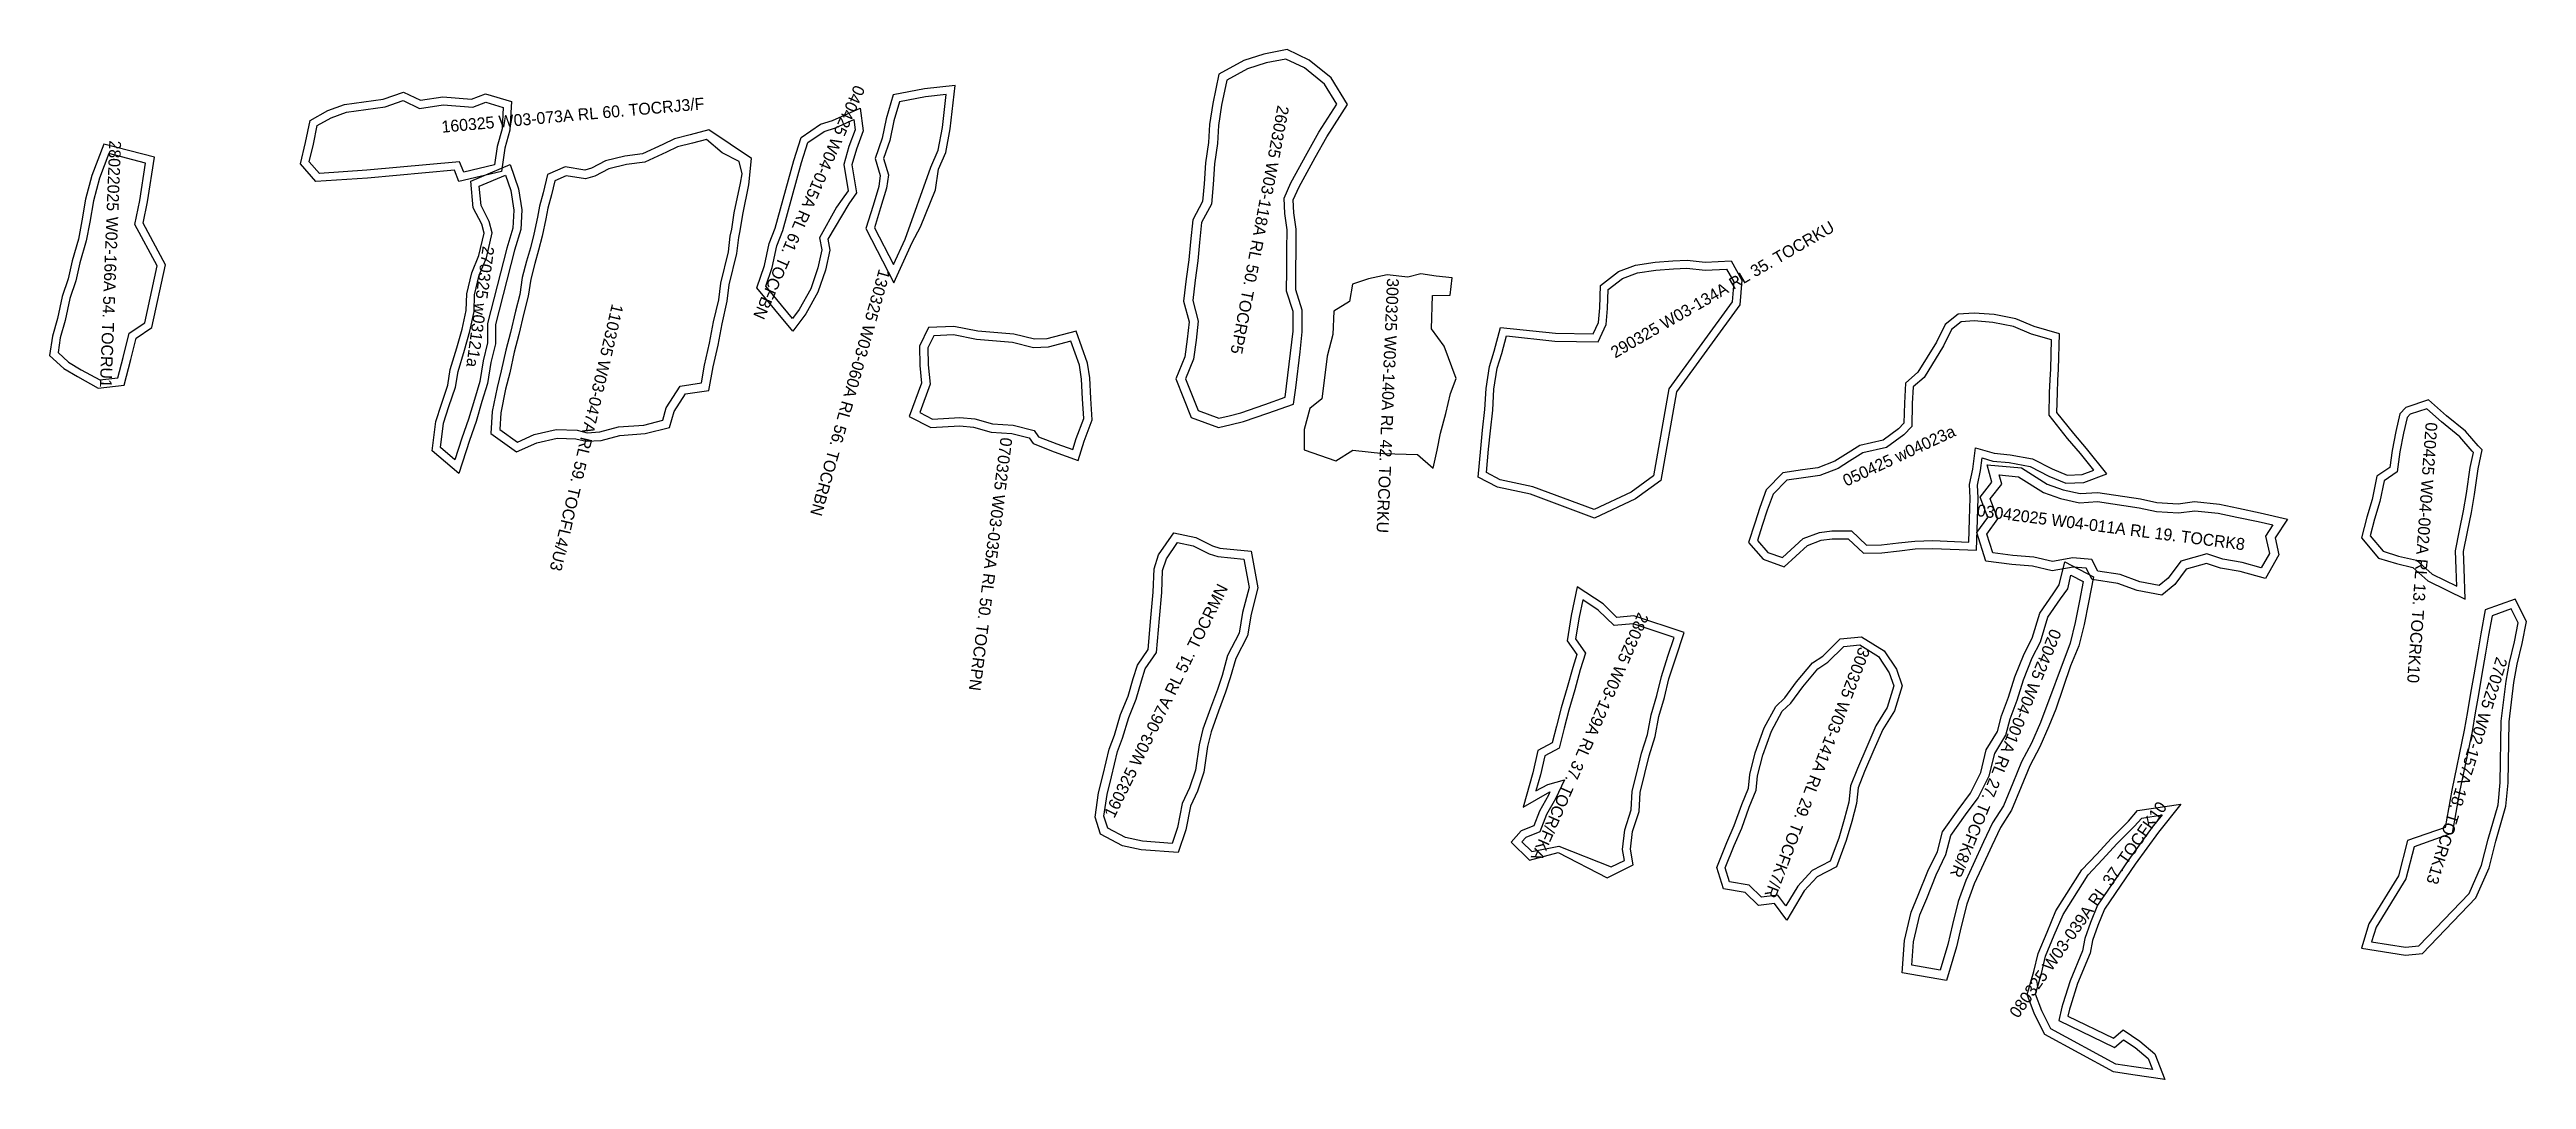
# Model space of a CAD drawing. Extents: x 550067 to 555612, y 63485 to 80416.
# Drawn here: x 550189 to 551284, y 76094 to 76549 of the extents above; entities that cross this region are included whole.
import ezdxf

# ---------------------------------------------------------------- set-up
doc = ezdxf.new("R2010")
doc.units = 0

msp = doc.modelspace()

# ---------------------------------------------------------------- texts
at = {"layer": 'GEOMETRY_LAYER_1', "color": 7}
for s, height, rotation, p in [('160325 W03-073A RL 60. TOCRJ3/F', 5.24933, 5.1, (550362.354, 76512.395, 64.117)), ('040425', 5.2493, 246.3, (550544.822, 76533.895, 60.696)), ('260325 W03-118A RL 50. TOCRP5^J', 5.24933, 259.2, (550731.96, 76524.736, 61.598)), ('28022025', 5.2493, 267.8, (550215.147, 76509.043, 57.729)), ('W04-015A RL 61. TOCFBN', 5.24933, 246.3, (550534.648, 76510.758, 60.696)), ('W02-166A 54. TOCRU1', 5.24933, 267.8, (550213.834, 76475.367, 57.729)), ('290325 W03-134A RL 35. TOCRKU^J', 5.24933, 30.1, (550881.263, 76412.548, 41.921)), ('270325 w03121a^J', 5.24933, 262.2, (550380.314, 76462.477, 68.139)), ('130325 W03-060A RL 56. TOCRBN', 5.24933, 254.3, (550555.648, 76452.453, 62.333)), ('300325 W03-140A RL 42. TOCRKU^J', 5.24933, 267.6, (550780.394, 76448.172, 50.349)), ('110325', 5.2493, 256.8, (550437.525, 76436.997, 69.471)), ('^J', 5.2493, 30.1, (550937.573, 76436.751, 41.921)), ('^J', 5.2493, 262.2, (550369.112, 76434.682, 68.139)), ('W03-047A RL 59. TOCFL4/U3', 5.24933, 256.8, (550431.769, 76412.385, 69.471)), ('^J', 5.2493, 267.6, (550770.526, 76387.68, 50.349)), ('020425 W04-002A RL 13. TOCRK10', 5.24933, 265.9, (551239.839, 76384.476, 18.116)), ('070325 W03-035A RL 50. TOCRPN', 5.24933, 262.8, (550609.416, 76377.898, 56.471)), ('03042025 W04-011A RL 19. TOCRK8', 5.24933, 352.7, (551041.051, 76342.926, 27.922)), ('160325 W03-067A RL 51. TOCRMN^J', 5.24933, 63.7, (550659.683, 76209.004, 60.725)), ('280325 W03-129A RL 37. TOCR/FKA', 5.24933, 246.3, (550891.557, 76300.657, 40.15)), ('300325 W03-141A RL 29. TOCFK7/R', 5.24933, 249.1, (550989.237, 76285.381, 37.153)), ('020425 W04-001A RL 27. TOCFK8/R', 5.24933, 247.7, (551073.985, 76293.474, 29.086)), ('270225 W02-157A 18. TOCRK13', 5.24933, 252.7, (551271.116, 76280.935, 24.643)), ('^J', 5.2493, 249.1, (550951.457, 76226.769, 37.153)), ('^J', 5.2493, 249.1, (550958.097, 76224.238, 37.153)), ('080325 W03-039A RL 37. TOCFK10', 5.24933, 54.8, (551059.537, 76120.524, 46.779))]:
    msp.add_text(s, height=height, rotation=rotation, dxfattribs=at).set_placement(p)
msp.add_text('^J', height=5.084, dxfattribs=at).set_placement((550778.968, 76374.671, 60.658))
at = {"layer": 'GEOMETRY_LAYER_2', "color": 7}
msp.add_text('050425 w04023a', height=5.24933, rotation=24.9, dxfattribs=at).set_placement((550983.504, 76355.857, 30.671))

# ---------------------------------------------------------------- linework, layer by layer
at = {"layer": 'GEOMETRY_LAYER_1', "color": 1}
for points in [[(550742.005, 76415.552, 52.537), (550742.814, 76424.425, 52.867), (550742.887, 76433.941, 53.834), (550739.957, 76442.949, 54.802), (550740.023, 76451.607, 55.769), (550740.093, 76460.592, 56.736), (550740.163, 76469.731, 57.703), (550739.077, 76477.036, 58.015), (550738.85, 76482.698, 58.371), (550741.443, 76488.428, 59.229), (550748.589, 76501.498, 60.409), (550753.682, 76510.572, 60.678), (550762.863, 76524.926, 61.853), (550755.679, 76536.616, 61.583), (550745.98, 76544.437, 61.438), (550736.111, 76549.178, 61.598), (550725.87, 76547.124, 61.432), (550717.049, 76544.308, 61.359), (550705.977, 76538.29, 61.351), (550703.229, 76525.259, 60.848), (550701.759, 76516.052, 60.073), (550701.389, 76508.064, 59.357), (550700.089, 76499.07, 58.569), (550699.402, 76489.879, 57.884), (550698.767, 76481.928, 57.655), (550694.43, 76473.898, 57.079), (550693.375, 76464.201, 56.485), (550692.729, 76456.27, 55.854), (550691.52, 76447.74, 55.223), (550690.321, 76437.917, 54.499), (550692.811, 76428.774, 53.843), (550691.884, 76421.136, 53.139), (550690.858, 76413.362, 52.264), (550686.96, 76403.655, 51.454), (550693.71, 76386.534, 51.168), (550705.746, 76381.997, 51.206), (550711.432, 76383.37, 51.473), (550716.868, 76384.684, 51.741), (550727.639, 76388.469, 51.889), (550738.927, 76392.435, 52.036), (550740.055, 76399.629, 52.184), (550742.005, 76415.552, 52.537)], [(550738.816, 76424.622, 52.867), (550738.883, 76433.322, 53.834), (550735.952, 76442.329, 54.802), (550736.024, 76451.639, 55.769), (550736.093, 76460.622, 56.736), (550736.161, 76469.451, 57.703), (550735.089, 76476.661, 58.015), (550734.815, 76483.484, 58.371), (550737.861, 76490.215, 59.229), (550745.09, 76503.436, 60.409), (550750.251, 76512.631, 60.678), (550758.142, 76524.969, 61.853), (550752.632, 76533.934, 61.583), (550743.83, 76541.032, 61.438), (550735.585, 76544.992, 61.598), (550726.875, 76543.246, 61.432), (550718.627, 76540.612, 61.359), (550709.51, 76535.658, 61.351), (550707.164, 76524.53, 60.848), (550705.744, 76515.642, 60.073), (550705.375, 76507.684, 59.357), (550704.068, 76498.635, 58.569), (550703.39, 76489.57, 57.884), (550702.687, 76480.768, 57.655), (550698.322, 76472.687, 57.079), (550697.358, 76463.822, 56.485), (550696.706, 76455.827, 55.854), (550695.486, 76447.217, 55.223), (550694.387, 76438.211, 54.499), (550696.876, 76429.07, 53.843), (550695.853, 76420.634, 53.139), (550694.757, 76412.339, 52.264), (550691.265, 76403.642, 51.454), (550696.781, 76389.651, 51.168), (550706.004, 76386.175, 51.206), (550710.493, 76387.259, 51.473), (550715.732, 76388.524, 51.741), (550726.313, 76392.242, 51.889), (550735.346, 76395.416, 52.036), (550738.816, 76424.622, 52.867)], [(550392.989, 76526.154, 70.71), (550392.376, 76513.56, 69.997), (550390.139, 76505.534, 71.017), (550388.649, 76495.303, 68.621), (550369.826, 76490.874, 66.374), (550367.838, 76495.794, 66.887), (550329.394, 76492.366, 64.371), (550306.558, 76490.83, 63.576), (550299.787, 76498.639, 63.484), (550301.996, 76508.078, 64.117), (550304.02, 76517.836, 64.092), (550311.802, 76522.205, 64.897), (550319.154, 76524.882, 64.923), (550336.282, 76527.268, 65.89), (550345.331, 76530.378, 66.107), (550352.838, 76526.788, 66.119), (550362.64, 76528.319, 67.151), (550375.388, 76527.311, 68.987), (550381.627, 76529.629, 69.966), (550392.989, 76526.154, 70.71)], [(550389.361, 76523.603, 70.71), (550388.9, 76514.122, 69.997), (550386.707, 76506.26, 71.017), (550385.529, 76498.164, 68.621), (550371.947, 76494.969, 66.374), (550370.111, 76499.511, 66.887), (550329.121, 76495.855, 64.371), (550308.061, 76494.439, 63.576), (550303.603, 76499.581, 63.484), (550305.414, 76507.324, 64.117), (550307.123, 76515.564, 64.092), (550313.267, 76519.014, 64.897), (550320.003, 76521.467, 64.923), (550337.099, 76523.849, 65.89), (550345.114, 76526.602, 66.107), (550352.307, 76523.163, 66.119), (550362.774, 76524.798, 67.151), (550375.882, 76523.762, 68.987), (550381.736, 76525.935, 69.966), (550389.361, 76523.603, 70.71)], [(550829.24, 76355.61, 41.186), (550820.627, 76360.164, 41.504), (550821.821, 76372.788, 41.647), (550822.578, 76380.888, 41.921), (550823.656, 76389.97, 41.921), (550824.19, 76399.322, 41.882), (550825.685, 76409.103, 42.201), (550827.779, 76415.777, 42.448), (550830.559, 76426.329, 42.152), (550854.831, 76423.747, 42.32), (550871.575, 76423.524, 42.125), (550873.833, 76428.476, 42.504), (550874.455, 76434.927, 42.952), (550874.766, 76444.827, 43.438), (550882.75, 76451.092, 42.89), (550890.303, 76453.868, 42.302), (550898.901, 76455.153, 41.806), (550906.813, 76455.728, 41.297), (550913.062, 76456.07, 40.82), (550921.136, 76455.151, 40.59), (550932.584, 76455.75, 40.561), (550937.342, 76447.212, 40.531), (550936.436, 76436.363, 40.265), (550908.358, 76397.782, 41.877), (550901.466, 76358.639, 39.104), (550890.199, 76350.512, 39.218), (550872.19, 76341.998, 39.422), (550843.881, 76352.519, 40.459), (550829.24, 76355.61, 41.186)], [(550830.443, 76358.934, 41.186), (550824.332, 76362.164, 41.504), (550825.306, 76372.461, 41.647), (550826.058, 76380.518, 41.921), (550827.144, 76389.663, 41.921), (550827.675, 76398.957, 41.882), (550829.105, 76408.31, 42.201), (550831.143, 76414.808, 42.448), (550833.178, 76422.531, 42.152), (550854.622, 76420.25, 42.32), (550873.812, 76419.995, 42.125), (550877.26, 76427.558, 42.504), (550877.95, 76434.703, 42.952), (550878.213, 76443.083, 43.438), (550884.476, 76447.998, 42.89), (550891.175, 76450.46, 42.302), (550899.287, 76451.672, 41.806), (550907.036, 76452.235, 41.297), (550912.959, 76452.559, 40.82), (550921.028, 76451.641, 40.59), (550930.588, 76452.141, 40.561), (550933.765, 76446.44, 40.531), (550933.029, 76437.631, 40.265), (550905.051, 76399.186, 41.877), (550898.266, 76360.645, 39.104), (550888.412, 76353.538, 39.218), (550872.027, 76345.793, 39.422), (550844.857, 76355.891, 40.459), (550830.443, 76358.934, 41.186)], [(551120.93, 76348.94, 25.597), (551130.353, 76348.348, 25.49), (551137.588, 76349.269, 24.89), (551148.609, 76348.099, 24.448), (551157.031, 76346.357, 24.255), (551166.594, 76344.39, 23.702), (551178.619, 76341.551, 23.583), (551173.194, 76333.268, 23.769), (551174.911, 76325.767, 23.424), (551168.894, 76315.3, 23.613), (551157.756, 76318.421, 24.172), (551149.037, 76319.918, 24.494), (551142.896, 76321.994, 24.644), (551133.904, 76319.437, 24.919), (551128.877, 76312.69, 25.303), (551123.044, 76307.853, 25.563), (551112.246, 76309.982, 26.266), (551103.672, 76313.148, 26.613), (551092.228, 76314.89, 27.422), (551089.57, 76319.859, 27.817), (551083.929, 76320.35, 27.829), (551074.562, 76318.71, 27.515), (551065.848, 76320.721, 27.643), (551056.743, 76321.482, 27.952), (551045.27, 76322.922, 28.033), (551041.276, 76335.563, 28.162), (551046.061, 76342.296, 27.922), (551042.696, 76351.23, 28.168), (551047.91, 76357.867, 28.048), (551045.8, 76365.603, 28.082), (551060.984, 76364.179, 27.655), (551072.44, 76357, 27.472), (551079.391, 76354.51, 27.38), (551086.945, 76352.811, 27.472), (551094.813, 76353.31, 27.244), (551113.655, 76350.54, 26.392), (551120.93, 76348.94, 25.597)], [(551120.68, 76344.948, 25.597), (551130.481, 76344.332, 25.49), (551137.63, 76345.242, 24.89), (551147.991, 76344.142, 24.448), (551156.223, 76342.439, 24.255), (551165.732, 76340.483, 23.702), (551172.146, 76338.969, 23.583), (551168.915, 76334.035, 23.769), (551170.662, 76326.401, 23.424), (551166.977, 76319.991, 23.613), (551158.636, 76322.328, 24.172), (551150.022, 76323.808, 24.494), (551142.998, 76326.182, 24.644), (551131.507, 76322.914, 24.919), (551125.955, 76315.464, 25.303), (551121.953, 76312.145, 25.563), (551113.332, 76313.845, 26.266), (551104.677, 76317.042, 26.613), (551094.81, 76318.543, 27.422), (551092.075, 76323.656, 27.817), (551083.754, 76324.38, 27.829), (551074.671, 76322.79, 27.515), (551066.468, 76324.683, 27.643), (551057.158, 76325.462, 27.952), (551048.311, 76326.571, 28.033), (551045.69, 76334.869, 28.162), (551050.555, 76341.714, 27.922), (551047.234, 76350.531, 28.168), (551052.298, 76356.978, 28.048), (551051.179, 76361.081, 28.082), (551059.664, 76360.285, 27.655), (551070.683, 76353.38, 27.472), (551078.274, 76350.661, 27.38), (551086.626, 76348.783, 27.472), (551094.647, 76349.292, 27.244), (551113.073, 76346.582, 26.392), (551120.68, 76344.948, 25.597)], [(551076.165, 76257.468, 31.14), (551073.059, 76250.06, 31.391), (551069.11, 76240.799, 31.962), (551064.695, 76232.503, 32.526), (551060.904, 76223.249, 33.289), (551056.667, 76212.922, 34.158), (551051.726, 76205.238, 34.924), (551047.831, 76197.103, 36.051), (551043.32, 76187.212, 37.105), (551040.147, 76180.282, 37.961), (551036.823, 76171.296, 38.789), (551034.378, 76161.357, 39.365), (551032.252, 76152.38, 40.159), (551027.877, 76137.596, 41.303), (551008.258, 76140.951, 41.262), (551009.315, 76155.287, 40.108), (551012.265, 76167.83, 39.406), (551015.372, 76175.243, 38.898), (551019.552, 76185.922, 38.073), (551023.836, 76194.615, 37.316), (551026.131, 76203.329, 36.303), (551032.933, 76213.072, 35.266), (551038.405, 76220.399, 34.445), (551043.007, 76229.454, 33.56), (551045.451, 76239.468, 32.925), (551050.39, 76247.569, 32.681), (551052.122, 76254.518, 32.109), (551055.29, 76262.806, 31.626), (551058.13, 76271.858, 31.071), (551062.141, 76281.937, 29.833), (551065.757, 76288.854, 28.803), (551069.059, 76299.934, 28.21), (551075.009, 76308.57, 28.661), (551077.74, 76312.448, 28.908), (551080.156, 76322.625, 29.086), (551092.832, 76316.075, 28.925), (551090.628, 76304.667, 28.723), (551088.684, 76294.907, 28.373), (551086.377, 76285.512, 28.681), (551082.691, 76276.663, 29.551), (551076.165, 76257.468, 31.14)], [(551069.375, 76251.618, 31.391), (551065.498, 76242.526, 31.962), (551061.07, 76234.205, 32.526), (551057.203, 76224.766, 33.289), (551053.105, 76214.778, 34.158), (551048.226, 76207.191, 34.924), (551044.207, 76198.797, 36.051), (551039.682, 76188.874, 37.105), (551036.448, 76181.81, 37.961), (551032.993, 76172.472, 38.789), (551030.49, 76162.296, 39.365), (551028.385, 76153.409, 40.159), (551025.049, 76142.138, 41.303), (551012.514, 76144.281, 41.262), (551013.28, 76154.679, 40.108), (551016.083, 76166.591, 39.406), (551019.08, 76173.74, 38.898), (551023.215, 76184.306, 38.073), (551027.602, 76193.208, 37.316), (551029.818, 76201.622, 36.303), (551036.176, 76210.729, 35.266), (551041.815, 76218.281, 34.445), (551046.783, 76228.056, 33.56), (551049.19, 76237.916, 32.925), (551054.123, 76246.009, 32.681), (551055.945, 76253.316, 32.109), (551059.07, 76261.491, 31.626), (551061.902, 76270.518, 31.071), (551065.781, 76280.267, 29.833), (551069.481, 76287.343, 28.803), (551072.712, 76298.184, 28.21), (551078.291, 76306.284, 28.661), (551081.454, 76310.774, 28.908), (551082.866, 76316.723, 29.086), (551088.337, 76313.895, 28.925), (551086.703, 76305.437, 28.723), (551084.779, 76295.775, 28.373), (551082.566, 76286.766, 28.681), (551069.375, 76251.618, 31.391)], [(550877.694, 76183.011, 44.642), (550889.227, 76188.62, 44.133), (550888.065, 76195.632, 43.799), (550888.936, 76203.456, 43.248), (550891.877, 76212.285, 42.911), (550892.32, 76220.725, 42.988), (550894.401, 76229.088, 42.498), (550896.25, 76236.946, 41.946), (550898.94, 76245.461, 41.308), (550900.604, 76254.21, 40.724), (550903.033, 76262.664, 40.142), (550905.068, 76270.986, 39.883), (550907.937, 76279.817, 39.558), (550911.832, 76291.488, 39.06), (550889.583, 76298.814, 40.15), (550882.056, 76298.103, 40.591), (550875.995, 76304.047, 40.088), (550864.532, 76311.651, 40.042), (550861.881, 76298.899, 40.281), (550859.992, 76287.692, 40.597), (550864.342, 76281.703, 40.713), (550862.497, 76275.959, 40.977), (550860.035, 76267.026, 41.099), (550857.448, 76258.047, 41.756), (550855.328, 76249.962, 42.269), (550853.431, 76242.643, 42.597), (550847.094, 76239.29, 43.069), (550844.851, 76229.325, 43.537), (550840.555, 76214.205, 43.744), (550852.402, 76220.896, 43.944), (550851.737, 76219.545, 46.334), (550847.772, 76212.448, 47.958), (550845.296, 76205.938, 49.473), (550839.657, 76203.747, 50.364), (550835.227, 76198.73, 50.54), (550843.411, 76190.729, 50.485), (550855.996, 76194.073, 50.082), (550877.694, 76183.011, 44.642)], [(550879.498, 76187.78, 44.642), (550885.347, 76190.625, 44.133), (550884.533, 76195.538, 43.799), (550885.499, 76204.211, 43.248), (550888.407, 76212.941, 42.911), (550888.843, 76221.244, 42.988), (550891.004, 76229.933, 42.498), (550892.913, 76238.001, 41.946), (550895.54, 76246.318, 41.308), (550897.196, 76255.021, 40.724), (550899.65, 76263.563, 40.142), (550901.699, 76271.944, 39.883), (550904.613, 76280.912, 39.558), (550907.4, 76289.263, 39.06), (550889.183, 76295.262, 40.15), (550880.767, 76294.467, 40.591), (550873.783, 76301.314, 40.088), (550866.906, 76305.876, 40.042), (550865.322, 76298.252, 40.281), (550863.688, 76288.559, 40.597), (550868.217, 76282.324, 40.713), (550865.852, 76274.958, 40.977), (550863.403, 76266.076, 41.099), (550860.823, 76257.119, 41.756), (550858.715, 76249.079, 42.269), (550856.432, 76240.271, 42.597), (550850.154, 76236.95, 43.069), (550848.244, 76228.463, 43.537), (550846.227, 76221.361, 43.744), (550851.451, 76224.266, 43.785), (550858.929, 76226.233, 43.944), (550854.837, 76217.918, 46.334), (550850.952, 76210.965, 47.958), (550848.015, 76203.24, 49.473), (550841.718, 76200.793, 50.364), (550840.053, 76198.907, 50.54), (550844.435, 76194.623, 50.485), (550856.423, 76196.976, 50.082), (550879.498, 76187.78, 44.642)], [(550990.292, 76289.502, 32.65), (551000.302, 76283.321, 32.723), (551005.716, 76275.163, 32.763), (551008.174, 76267.822, 33.446), (551004.832, 76256.758, 34.428), (550999.672, 76248.58, 34.807), (550995.745, 76239.482, 35.851), (550991.638, 76229.955, 36.257), (550988.778, 76222.723, 36.495), (550988.049, 76215.798, 36.974), (550985.906, 76207.818, 36.992), (550983.472, 76199.406, 37.434), (550979.134, 76187.825, 37.932), (550970.639, 76183.417, 38.301), (550964.891, 76177.157, 38.854), (550957.141, 76164.269, 39.411), (550951.701, 76171.579, 38.826), (550944.695, 76170.768, 38.487), (550938.819, 76176.452, 38.176), (550929.225, 76178.14, 38.123), (550926.216, 76187.526, 37.66), (550930.648, 76198.582, 37.153), (550933.982, 76206.128, 36.625), (550937.287, 76215.397, 36.764), (550940.19, 76222.525, 36.704), (550940.788, 76228.701, 36.589), (550943.264, 76238.268, 36.213), (550947.181, 76249.296, 35.791), (550952.336, 76258.746, 35.129), (550956.362, 76262.509, 34.659), (550961.56, 76269.603, 33.784), (550968.523, 76278.066, 33.132), (550973.171, 76280.979, 32.716), (550980.788, 76288.675, 32.557), (550990.292, 76289.502, 32.65)], [(550989.44, 76285.914, 32.65), (550997.81, 76280.747, 32.723), (551002.544, 76273.613, 32.763), (551004.501, 76267.768, 33.446), (551001.618, 76258.225, 34.428), (550996.567, 76250.218, 34.807), (550992.531, 76240.868, 35.851), (550988.403, 76231.291, 36.257), (550985.348, 76223.565, 36.495), (550984.597, 76216.438, 36.974), (550982.534, 76208.759, 36.992), (550980.147, 76200.508, 37.434), (550976.328, 76190.312, 37.932), (550968.479, 76186.239, 38.301), (550962.074, 76179.264, 38.854), (550956.832, 76170.547, 39.411), (550953.304, 76175.288, 38.826), (550945.938, 76174.435, 38.487), (550940.482, 76179.713, 38.176), (550931.913, 76181.221, 38.123), (550929.934, 76187.394, 37.66), (550933.874, 76197.224, 37.153), (550937.235, 76204.831, 36.625), (550940.557, 76214.148, 36.764), (550943.624, 76221.679, 36.704), (550944.245, 76228.09, 36.589), (550946.613, 76237.243, 36.213), (550950.386, 76247.863, 35.791), (550955.138, 76256.574, 35.129), (550958.991, 76260.175, 34.659), (550964.325, 76267.455, 33.784), (550970.864, 76275.403, 33.132), (550975.373, 76278.229, 32.716), (550982.372, 76285.3, 32.557), (550989.44, 76285.914, 32.65)], [(551081.567, 76121.749, 47.425), (551101.672, 76112.073, 44.553), (551105.936, 76115.69, 43.794), (551113.426, 76110.786, 43.486), (551119.934, 76105.149, 43.494), (551124.356, 76093.793, 43.551), (551110.253, 76095.902, 44.26), (551101.699, 76097.16, 44.448), (551071.375, 76113.634, 48.073), (551066.751, 76122.697, 46.987), (551063.582, 76131.35, 46.779), (551066.509, 76141.469, 45.943), (551068.36, 76149.426, 44.858), (551072.311, 76158.898, 43.798), (551076.266, 76168.38, 42.738), (551087.775, 76186.438, 40.294), (551094.315, 76193.359, 38.689), (551100.626, 76200.333, 36.857), (551108.329, 76207.958, 34.794), (551112.375, 76212.662, 33.835), (551131.489, 76215.541, 32.539), (551121.62, 76203.204, 33.831), (551111.34, 76189.021, 37.247), (551107.197, 76182.995, 38.816), (551097.776, 76169.146, 41.932), (551094.815, 76161.894, 43.09), (551092.434, 76155.255, 43.84), (551091.454, 76149.691, 44.209), (551085.86, 76136.202, 45.021), (551082.694, 76126.145, 46.215), (551082.286, 76124.81, 46.647), (551081.567, 76121.749, 47.425)], [(551077.517, 76119.814, 47.425), (551102.202, 76107.934, 44.553), (551106.206, 76111.33, 43.794), (551111.312, 76107.986, 43.486), (551116.987, 76103.071, 43.494), (551118.904, 76098.146, 43.551), (551110.766, 76099.364, 44.26), (551102.824, 76100.532, 44.448), (551073.999, 76116.191, 48.073), (551069.965, 76124.1, 46.987), (551067.263, 76131.477, 46.779), (551069.897, 76140.585, 45.943), (551071.703, 76148.348, 44.858), (551075.542, 76157.551, 43.798), (551079.38, 76166.754, 42.738), (551090.548, 76184.276, 40.294), (551096.885, 76190.983, 38.689), (551103.157, 76197.913, 36.857), (551110.891, 76205.569, 34.794), (551114.181, 76209.394, 33.835), (551123.174, 76210.749, 32.539), (551118.835, 76205.326, 33.831), (551108.481, 76191.04, 37.247), (551104.308, 76184.971, 38.816), (551094.675, 76170.81, 41.932), (551091.546, 76163.147, 43.09), (551089.039, 76156.156, 43.84), (551088.073, 76150.677, 44.209), (551082.568, 76137.4, 45.021), (551079.351, 76127.183, 46.215), (551078.905, 76125.723, 46.647), (551077.517, 76119.814, 47.425)]]:
    msp.add_polyline3d(points, dxfattribs=at)
at = {"layer": 'GEOMETRY_LAYER_1', "color": 234}
for points in [[(550580.664, 76487.205, 61.751), (550581.938, 76496.258, 61.97), (550585.131, 76503.711, 61.402), (550587.156, 76514.199, 61.733), (550589.37, 76533.35, 62.223), (550575.731, 76531.783, 62.333), (550561.939, 76529.141, 62.348), (550558.841, 76518.533, 62.083), (550557.072, 76509.976, 62.068), (550553.922, 76501.071, 61.971), (550556.209, 76493.521, 61.672), (550555.511, 76488.599, 61.778), (550553.013, 76480.268, 61.798), (550549.799, 76470.028, 61.721), (550562.198, 76446.103, 61.77), (550570.369, 76463.866, 61.731), (550573.948, 76470.782, 61.918), (550580.664, 76487.205, 61.751)], [(550578.537, 76497.207, 61.97), (550581.766, 76504.743, 61.402), (550583.694, 76514.732, 61.733), (550585.387, 76529.369, 62.223), (550576.261, 76528.32, 62.333), (550564.699, 76526.105, 62.348), (550562.24, 76517.687, 62.083), (550560.452, 76509.034, 62.068), (550557.605, 76500.986, 61.971), (550559.782, 76493.796, 61.672), (550558.939, 76487.847, 61.778), (550556.359, 76479.241, 61.798), (550553.571, 76470.356, 61.721), (550562.011, 76454.071, 61.77), (550567.223, 76465.402, 61.731), (550578.537, 76497.207, 61.97)], [(550480.34, 76513.65, 72.369), (550472.126, 76511.465, 71.319), (550465.233, 76509.739, 70.965), (550460.022, 76507.183, 70.81), (550451.05, 76503.018, 69.471), (550443.201, 76502.091, 68.53), (550434.669, 76499.986, 67.635), (550428.489, 76496.672, 67.26), (550425.559, 76495.844, 66.973), (550416.735, 76497.321, 67.006), (550408.985, 76493.911, 66.812), (550407.081, 76485.804, 66.703), (550405.498, 76479.903, 66.361), (550404.528, 76475.087, 66.255), (550402.973, 76467.562, 65.946), (550401.402, 76461.536, 66.115), (550399.704, 76455.56, 65.943), (550397.829, 76448.337, 65.587), (550396.753, 76440.873, 64.806), (550394.874, 76433.489, 64.566), (550392.552, 76424.096, 64.201), (550390.517, 76416.296, 64.113), (550388.553, 76407.153, 63.945), (550386.713, 76399.809, 63.683), (550384.549, 76389.075, 63.67), (550383.985, 76379.345, 64.121), (550395.221, 76371.247, 64.245), (550404.242, 76375.312, 64.526), (550413.188, 76377.311, 64.359), (550421.579, 76377.054, 64.53), (550426.144, 76375.951, 64.282), (550432.75, 76376.325, 64.118), (550440.962, 76378.586, 63.96), (550452.244, 76379.338, 63.857), (550462.98, 76382.109, 63.769), (550465.003, 76389.137, 64.011), (550469.976, 76396.895, 65.412), (550480.392, 76398.493, 65.913), (550482.221, 76408.913, 65.889), (550484.419, 76418.536, 66.216), (550486.195, 76427.946, 66.608), (550488.481, 76437.878, 66.722), (550489.345, 76445.151, 66.173), (550492.748, 76459.001, 66.509), (550493.552, 76466.014, 67.766), (550494.242, 76468.975, 68.318), (550495.338, 76476.269, 69.168), (550498.104, 76489.394, 69.831), (550499.211, 76501.075, 70.292), (550480.34, 76513.65, 72.369)], [(550233.924, 76426.269, 59.348), (550239.962, 76454.046, 61.441), (550230.084, 76472.409, 61.324), (550232.101, 76481.8, 61.535), (550235.142, 76501.605, 61.728), (550212.774, 76507.35, 61.573), (550207.408, 76493.449, 61.587), (550204.665, 76483.082, 61.25), (550203.021, 76473.483, 60.86), (550201.493, 76465.412, 60.486), (550198.759, 76455.791, 60.066), (550196.974, 76447.79, 60.178), (550194.315, 76439.974, 59.946), (550192.276, 76430.245, 59.329), (550190.034, 76422.502, 58.829), (550188.702, 76413.969, 57.985), (550194.981, 76408.134, 57.729), (550201.033, 76404.559, 57.808), (550210.219, 76399.511, 57.414), (550221.76, 76400.778, 57.236), (550224.685, 76412.152, 57.789), (550227.065, 76421.567, 58.569), (550233.924, 76426.269, 59.348)], [(550230.799, 76428.37, 59.348), (550236.267, 76453.525, 61.441), (550226.391, 76471.885, 61.324), (550228.657, 76482.433, 61.535), (550231.202, 76499.004, 61.728), (550214.918, 76503.185, 61.573), (550210.743, 76492.368, 61.587), (550208.089, 76482.337, 61.25), (550206.466, 76472.862, 60.86), (550204.902, 76464.606, 60.486), (550202.153, 76454.931, 60.066), (550200.349, 76446.843, 60.178), (550197.697, 76439.048, 59.946), (550195.675, 76429.398, 59.329), (550193.458, 76421.742, 58.829), (550192.447, 76415.266, 57.985), (550197.087, 76410.955, 57.729), (550202.766, 76407.6, 57.808), (550210.936, 76403.11, 57.414), (550218.973, 76403.993, 57.236), (550221.294, 76413.016, 57.789), (550223.995, 76423.706, 58.569), (550230.799, 76428.37, 59.348)], [(550486.245, 76503.546, 71.252), (550479.379, 76509.463, 72.369), (550473.076, 76507.786, 71.319), (550466.546, 76506.151, 70.965), (550461.66, 76503.754, 70.81), (550452.099, 76499.315, 69.471), (550443.881, 76498.345, 68.53), (550436.044, 76496.412, 67.635), (550429.92, 76493.127, 67.26), (550425.772, 76491.956, 66.973), (550417.227, 76493.387, 67.006), (550412.251, 76491.196, 66.812), (550410.766, 76484.877, 66.703), (550409.199, 76479.035, 66.361), (550408.251, 76474.327, 66.255), (550406.675, 76466.698, 65.946), (550405.069, 76460.537, 66.115), (550403.372, 76454.563, 65.943), (550401.56, 76447.586, 65.587), (550400.486, 76440.132, 64.806), (550398.56, 76432.564, 64.566), (550396.235, 76423.16, 64.201), (550394.215, 76415.417, 64.113), (550392.255, 76406.292, 63.945), (550390.42, 76398.972, 63.683), (550388.327, 76388.588, 63.67), (550387.9, 76381.208, 64.121), (550395.661, 76375.613, 64.245), (550403.035, 76378.936, 64.526), (550412.826, 76381.124, 64.359), (550422.089, 76380.84, 64.53), (550426.49, 76379.776, 64.282), (550432.131, 76380.096, 64.118), (550440.325, 76382.351, 63.96), (550451.638, 76383.106, 63.857), (550459.929, 76385.247, 63.769), (550461.505, 76390.721, 64.011), (550467.703, 76400.391, 65.412), (550477.121, 76401.836, 65.913), (550478.495, 76409.666, 65.889), (550480.699, 76419.311, 66.216), (550482.475, 76428.725, 66.608), (550484.731, 76438.529, 66.722), (550485.599, 76445.832, 66.173), (550489, 76459.673, 66.509), (550489.801, 76466.664, 67.766), (550490.507, 76469.689, 68.318), (550491.597, 76476.944, 69.168), (550494.373, 76490.12, 69.831), (550495.094, 76494.169, 70.292), (550493.76, 76499.687, 70.83), (550486.245, 76503.546, 71.252)], [(550757.72, 76367.327, 49.434), (550765.287, 76372.039, 49.534), (550778.76, 76370.595, 48.508), (550793.883, 76370.197, 48.951), (550800.803, 76364.098, 48.706), (550802.471, 76372.065, 48.472), (550804.034, 76379.615, 48.504), (550806.325, 76388.225, 48.262), (550808.426, 76397.119, 48.2), (550810.876, 76403.678, 48.179), (550805.701, 76418.088, 47.494), (550799.959, 76425.74, 47.362), (550800.464, 76440.378, 49.244), (550808.239, 76440.642, 49.147), (550809.118, 76448.241, 49.309), (550802.051, 76448.976, 49.374), (550795.3, 76450.05, 49.604), (550789.492, 76448.531, 49.834), (550780.45, 76449.557, 50.203), (550772.157, 76447.736, 50.439), (550765.012, 76445.501, 50.834), (550763.787, 76437.728, 50.969), (550756.852, 76433.481, 51.189), (550756.358, 76423.158, 50.829), (550753.913, 76413.554, 50.325), (550752.679, 76404.041, 50.374), (550751.587, 76394.792, 50.417), (550746.176, 76390.391, 50.518), (550743.767, 76381.24, 50.349), (550743.717, 76372.159, 49.961), (550757.72, 76367.327, 49.434)], [(550648.865, 76404.017, 55.706), (550647.875, 76410.53, 56.023), (550642.838, 76424.715, 56.711), (550629.927, 76421.215, 56.555), (550624.422, 76421.066, 56.446), (550615.273, 76423.265, 56.737), (550599.325, 76424.701, 57.036), (550588.79, 76426.767, 57.173), (550577.516, 76426.224, 57.247), (550573.512, 76418.085, 57.013), (550573.653, 76409.514, 56.99), (550574.431, 76401.661, 56.471), (550569.04, 76386.999, 56.284), (550578.506, 76382.027, 56.051), (550591.382, 76382.802, 55.64), (550597.38, 76382.221, 55.836), (550605.203, 76379.953, 55.628), (550614.379, 76379.471, 55.507), (550622.018, 76377.498, 54.907), (550623.749, 76374.923, 55.146), (550633.075, 76371.304, 54.638), (550643.68, 76367.53, 54.381), (550646.387, 76375.998, 54.448), (550649.914, 76385.459, 54.869), (550649.386, 76394.95, 55.288), (550648.865, 76404.017, 55.706)], [(550645.207, 76403.462, 55.706), (550644.27, 76409.625, 56.023), (550640.498, 76420.247, 56.711), (550630.468, 76417.527, 56.555), (550624.033, 76417.354, 56.446), (550614.672, 76419.603, 56.737), (550598.802, 76421.034, 57.036), (550588.519, 76423.051, 57.173), (550579.873, 76422.634, 57.247), (550577.226, 76417.253, 57.013), (550577.35, 76409.726, 56.99), (550578.197, 76401.181, 56.471), (550573.632, 76388.767, 56.284), (550579.314, 76385.783, 56.051), (550591.45, 76386.513, 55.64), (550598.079, 76385.87, 55.836), (550605.823, 76383.626, 55.628), (550614.944, 76383.146, 55.507), (550624.305, 76380.728, 54.907), (550626.171, 76377.951, 55.146), (550634.364, 76374.772, 54.638), (550641.319, 76372.298, 54.381), (550642.889, 76377.209, 54.448), (550646.177, 76386.026, 54.869), (550645.692, 76394.744, 55.288), (550645.207, 76403.462, 55.706)], [(551266.088, 76301.447, 23.223), (551264.14, 76290.807, 23.251), (551262.861, 76282.851, 23.811), (551261.129, 76272.717, 23.143), (551259.71, 76264.618, 23.199), (551258.257, 76256.436, 23.756), (551256.9, 76248.221, 22.341), (551251.322, 76221.645, 22.41), (551248.448, 76205.254, 24.449), (551231.749, 76199.384, 26.78), (551227.801, 76183.847, 27.344), (551214.683, 76162.549, 27.965), (551211.351, 76151.829, 28.639), (551230.835, 76148.794, 28.282), (551238.342, 76149.518, 28.496), (551261.941, 76174.021, 25.977), (551267.833, 76187.355, 24.682), (551270.833, 76199.116, 24.008), (551275.34, 76214.562, 23.132), (551276.301, 76224.904, 22.42), (551276.724, 76251.977, 24.438), (551278.812, 76269.367, 25.974), (551280.324, 76277.39, 25.337), (551282.495, 76286.621, 23.768), (551284.397, 76296.266, 24.52), (551279.366, 76306.142, 24.643), (551266.088, 76301.447, 23.223)], [(551269.166, 76298.823, 23.223), (551267.589, 76290.214, 23.251), (551266.314, 76282.279, 23.811), (551264.577, 76272.12, 23.143), (551263.157, 76264.011, 23.199), (551261.706, 76255.846, 23.756), (551260.341, 76247.576, 22.341), (551254.759, 76220.983, 22.41), (551251.542, 76202.632, 24.449), (551234.679, 76196.704, 26.78), (551231.061, 76182.467, 27.344), (551217.895, 76161.089, 27.965), (551215.897, 76154.663, 28.639), (551230.937, 76152.32, 28.282), (551236.718, 76152.878, 28.496), (551258.99, 76176.003, 25.977), (551264.514, 76188.503, 24.682), (551267.456, 76200.039, 24.008), (551271.886, 76215.221, 23.132), (551272.804, 76225.094, 22.42), (551273.227, 76252.214, 24.438), (551275.351, 76269.9, 25.974), (551276.899, 76278.114, 25.337), (551279.073, 76287.36, 23.768), (551280.729, 76295.756, 24.52), (551277.64, 76301.819, 24.643), (551269.166, 76298.823, 23.223)]]:
    msp.add_polyline3d(points, dxfattribs=at)
at = {"layer": 'GEOMETRY_LAYER_1', "color": 3}
for points in [[(550533.014, 76465.343, 62.167), (550533.907, 76460.496, 62.077), (550531.941, 76451.662, 62.611), (550528.637, 76441.917, 62.679), (550523.29, 76432.35, 62.403), (550517.476, 76424.721, 62.021), (550501.563, 76443.751, 63.546), (550504.937, 76453.722, 63.755), (550507.11, 76463.463, 63.462), (550509.729, 76470.251, 63.072), (550517.977, 76500.191, 83.148), (550521.227, 76510.253, 82.65), (550529.807, 76516.183, 60.974), (550535.088, 76517.876, 60.696), (550547.27, 76523.302, 113.824), (550548.645, 76513.267, 61.264), (550545.628, 76505.156, 61.207), (550543.667, 76498.18, 60.985), (550545.705, 76485.804, 70.295), (550542.229, 76481.017, 65.875), (550533.014, 76465.343, 62.167)], [(550536.78, 76479.472, 61.456), (550529.347, 76465.935, 62.167), (550530.336, 76460.561, 62.077), (550528.566, 76452.607, 62.611), (550525.426, 76443.345, 62.679), (550520.355, 76434.275, 62.403), (550517.349, 76430.329, 62.021), (550505.508, 76444.489, 63.546), (550508.312, 76452.776, 63.755), (550510.47, 76462.446, 63.462), (550513.057, 76469.153, 63.072), (550521.331, 76499.188, 83.148), (550524.193, 76508.048, 82.65), (550531.37, 76513.008, 60.974), (550536.338, 76514.601, 60.696), (550544.436, 76518.208, 113.824), (550545.058, 76513.663, 61.264), (550542.297, 76506.242, 61.207), (550540.087, 76498.379, 60.985), (550542.014, 76486.678, 70.295), (550539.397, 76483.074, 65.875), (550536.78, 76479.472, 61.456)], [(550392.474, 76498.319, 67.804), (550396.131, 76487.661, 67.039), (550397.643, 76478.35, 65.785), (550397.112, 76469.642, 64.822), (550394.398, 76460.446, 64.233), (550385.939, 76427.644, 62.499), (550385.987, 76419.105, 62.571), (550383.987, 76410.767, 62.754), (550382.406, 76401.528, 62.711), (550379.99, 76393.5, 62.467), (550377.425, 76384.738, 62.349), (550374.416, 76376.267, 62.854), (550369.715, 76361.661, 63.358), (550357.968, 76371.786, 63.073), (550359.524, 76384.68, 62.592), (550362.02, 76392.389, 62.282), (550364.862, 76400.713, 62.427), (550365.976, 76407.673, 62.343), (550368.887, 76417.247, 62.473), (550371.16, 76425.506, 62.582), (550373.05, 76433.83, 62.932), (550373.266, 76441.139, 63.505), (550375.454, 76450.422, 63.974), (550378.6, 76458.153, 64.068), (550380.958, 76468.058, 64.14), (550379.935, 76471.948, 64.519), (550376.157, 76479.238, 65.366), (550375.107, 76490.933, 66.263), (550392.474, 76498.319, 67.804)], [(550390.384, 76493.627, 67.804), (550392.724, 76486.807, 67.039), (550394.126, 76478.175, 65.785), (550393.643, 76470.251, 64.822), (550391.024, 76461.379, 64.233), (550382.437, 76428.079, 62.499), (550382.485, 76419.51, 62.571), (550380.557, 76411.471, 62.754), (550378.992, 76402.331, 62.711), (550376.634, 76394.496, 62.467), (550374.094, 76385.816, 62.349), (550371.1, 76377.389, 62.854), (550368.001, 76367.759, 63.358), (550361.666, 76373.219, 63.073), (550362.958, 76383.924, 62.592), (550365.341, 76391.284, 62.282), (550368.271, 76399.864, 62.427), (550369.394, 76406.884, 62.343), (550372.249, 76416.273, 62.473), (550374.556, 76424.653, 62.582), (550376.538, 76433.387, 62.932), (550376.754, 76440.681, 63.505), (550378.798, 76449.354, 63.974), (550381.943, 76457.082, 64.068), (550384.566, 76468.1, 64.14), (550383.221, 76473.214, 64.519), (550379.582, 76480.237, 65.366), (550378.821, 76488.709, 66.263), (550390.384, 76493.627, 67.804)], [(551261.367, 76352.42, 18.091), (551263.011, 76363.793, 17.89), (551264.851, 76372.138, 17.521), (551263.023, 76374.011, 17.508), (551257.371, 76380.503, 17.589), (551249.067, 76387.232, 18.202), (551241.074, 76394.357, 18.116), (551231.041, 76390.953, 18.701), (551228.439, 76388.092, 18.549), (551226.634, 76380.295, 18.579), (551224.987, 76371.942, 18.722), (551223.9, 76364.431, 19.08), (551218.277, 76360.499, 19.726), (551216.12, 76350.255, 20.451), (551213.816, 76342.469, 20.451), (551211.427, 76333.267, 20.612), (551218.965, 76324.351, 20.517), (551226.918, 76321.866, 20.268), (551234.118, 76320.141, 20.416), (551240.741, 76314.323, 20.64), (551257.293, 76306.192, 21.044), (551256.793, 76319.725, 20.686), (551256.566, 76327.237, 20.375), (551258.255, 76335.881, 19.866), (551260.027, 76344.476, 18.823), (551261.367, 76352.42, 18.091)], [(551257.903, 76352.921, 18.091), (551259.566, 76364.421, 17.89), (551261.027, 76371.046, 17.521), (551260.449, 76371.638, 17.508), (551254.931, 76377.976, 17.589), (551246.8, 76384.564, 18.202), (551240.267, 76390.388, 18.116), (551233.022, 76387.93, 18.701), (551231.643, 76386.413, 18.549), (551230.057, 76379.561, 18.579), (551228.438, 76371.352, 18.722), (551227.147, 76362.43, 19.08), (551221.417, 76358.424, 19.726), (551219.516, 76349.396, 20.451), (551217.189, 76341.532, 20.451), (551215.271, 76334.142, 20.612), (551220.98, 76327.388, 20.517), (551227.849, 76325.242, 20.268), (551235.777, 76323.342, 20.416), (551242.702, 76317.26, 20.64), (551253.579, 76311.916, 21.044), (551253.295, 76319.607, 20.686), (551253.056, 76327.523, 20.375), (551254.823, 76336.57, 19.866), (551256.6, 76345.184, 18.823), (551257.903, 76352.921, 18.091)]]:
    msp.add_polyline3d(points, dxfattribs=at)
at = {"layer": 'GEOMETRY_LAYER_1', "color": 5}
for points in [[(550703.181, 76329.725, 55.565), (550706.357, 76328.698, 54.965), (550720.186, 76327.317, 54.808), (550723.259, 76311.232, 54.597), (550720.194, 76299.479, 54.001), (550718.569, 76289.975, 54.695), (550713.407, 76279.918, 58.51), (550711.012, 76271.329, 56.285), (550708.919, 76264.963, 56.616), (550705.767, 76256.622, 60.235), (550702.533, 76247.538, 60.68), (550700.993, 76240.975, 60.848), (550699.344, 76229.672, 61.631), (550696.56, 76221.251, 60.229), (550693.381, 76214.631, 62.94), (550691.305, 76204.182, 61.771), (550687.936, 76194.109, 61.874), (550671.608, 76195.339, 60.185), (550663.349, 76197.136, 60.576), (550653.646, 76202.207, 60.725), (550651.261, 76209.821, 60.817), (550652.762, 76220.534, 60.804), (550654.806, 76228.556, 60.746), (550657.473, 76239.892, 60.144), (550659.763, 76245.976, 59.99), (550662.499, 76255.169, 59.271), (550665.814, 76263.259, 60.357), (550668.06, 76271.092, 60.456), (550669.975, 76276.962, 60.043), (550674.641, 76283.9, 56.645), (550675.917, 76297.94, 58.636), (550676.948, 76309.289, 55.307), (550677.285, 76319.559, 55.007), (550679.329, 76325.735, 54.967), (550686.009, 76335.517, 55.407), (550695.823, 76333.355, 55.365), (550703.181, 76329.725, 55.565)], [(550701.749, 76326.194, 55.565), (550705.575, 76324.958, 54.965), (550716.986, 76323.818, 54.808), (550719.366, 76311.361, 54.597), (550716.475, 76300.281, 54.001), (550714.921, 76291.191, 54.695), (550709.85, 76281.31, 58.51), (550707.375, 76272.434, 56.285), (550705.335, 76266.228, 56.616), (550702.199, 76257.931, 60.235), (550698.882, 76248.612, 60.68), (550697.257, 76241.684, 60.848), (550695.632, 76230.55, 61.631), (550693.029, 76222.676, 60.229), (550689.747, 76215.843, 62.94), (550687.624, 76205.158, 61.771), (550685.271, 76198.121, 61.874), (550672.157, 76199.107, 60.185), (550664.656, 76200.74, 60.576), (550656.802, 76204.846, 60.725), (550655.143, 76210.141, 60.817), (550656.496, 76219.799, 60.804), (550658.497, 76227.651, 60.746), (550661.116, 76238.783, 60.144), (550663.367, 76244.764, 59.99), (550666.087, 76253.903, 59.271), (550669.409, 76262.011, 60.357), (550671.693, 76269.978, 60.456), (550673.423, 76275.28, 60.043), (550678.337, 76282.587, 56.645), (550679.701, 76297.597, 58.636), (550680.742, 76309.055, 55.307), (550681.065, 76318.887, 55.007), (550682.768, 76324.034, 54.967), (550687.699, 76331.253, 55.407), (550694.555, 76329.743, 55.365), (550701.749, 76326.194, 55.565)]]:
    msp.add_polyline3d(points, dxfattribs=at)
at = {"layer": 'GEOMETRY_LAYER_2', "color": 3}
for points in [[(551021.799, 76328.548, 29.759), (551041.083, 76327.758, 28.78), (551041.501, 76341.384, 28.539), (551041.843, 76350.969, 28.745), (551041.5, 76356.627, 28.554), (551042.937, 76363.087, 28.649), (551043.659, 76368.583, 26.069), (551048.292, 76367.234, 25.622), (551055.533, 76366.538, 25.386), (551064.787, 76364.844, 25.087), (551073.051, 76360.575, 24.726), (551080.604, 76357.495, 24.626), (551088.56, 76357.779, 24.787), (551098.718, 76361.608, 25.117), (551089.776, 76372.778, 24.659), (551084.115, 76379.466, 24.43), (551076.717, 76388.744, 24.553), (551076.885, 76397.372, 24.103), (551077.137, 76403.014, 23.758), (551077.459, 76407.814, 23.069), (551077.823, 76423.457, 22.738), (551066.573, 76426.67, 23.438), (551058.501, 76430.067, 24.019), (551048.89, 76432.032, 24.156), (551040.088, 76432.689, 24.056), (551033.069, 76432.236, 24.345), (551027.228, 76427.668, 24.231), (551023.389, 76419.803, 24.242), (551015.187, 76406.513, 25.142), (551009.757, 76401.657, 25.317), (551009.203, 76392.791, 26.184), (551008.997, 76383.941, 27.956), (551006.655, 76381.449, 28.208), (550999.763, 76376.433, 28.306), (550989.558, 76374.093, 29.208), (550983.124, 76370.161, 28.808), (550978.411, 76367.141, 29.619), (550970.911, 76364.287, 29.97), (550964.152, 76363.294, 30.092), (550955.507, 76362.077, 29.904), (550948.083, 76354.498, 30.557), (550945.256, 76346.677, 30.49), (550943.036, 76339.726, 30.671), (550940.312, 76331.238, 31.072), (550946.794, 76323.87, 30.802), (550956.099, 76320.521, 30.638), (550966.302, 76329.96, 29.979), (550972.459, 76332.216, 29.481), (550977.322, 76332.807, 29.547), (550984.374, 76332.838, 29.007), (550991.166, 76326.45, 30.165), (550999.281, 76326.626, 29.812), (551007.017, 76327.557, 29.441), (551014.054, 76328.357, 29.67), (551021.799, 76328.548, 29.759)], [(551021.827, 76332.05, 29.759), (551037.693, 76331.399, 28.78), (551038.003, 76341.5, 28.539), (551038.339, 76350.925, 28.745), (551037.977, 76356.906, 28.554), (551039.487, 76363.696, 28.649), (551040.72, 76373.085, 26.069), (551048.954, 76370.686, 25.622), (551056.016, 76370.008, 25.386), (551065.93, 76368.192, 25.087), (551074.518, 76363.757, 24.726), (551081.23, 76361.019, 24.626), (551087.862, 76361.257, 24.787), (551092.974, 76363.184, 25.117), (551087.074, 76370.554, 24.659), (551081.41, 76377.243, 24.43), (551073.193, 76387.55, 24.553), (551073.386, 76397.484, 24.103), (551073.642, 76403.209, 23.758), (551073.962, 76407.973, 23.069), (551074.261, 76420.834, 22.738), (551065.409, 76423.362, 23.438), (551057.461, 76426.707, 24.019), (551048.407, 76428.559, 24.156), (551040.07, 76429.181, 24.056), (551034.373, 76428.813, 24.345), (551030.019, 76425.408, 24.231), (551026.458, 76418.112, 24.242), (551017.898, 76404.242, 25.142), (551013.16, 76400.006, 25.317), (551012.7, 76392.642, 26.184), (551012.465, 76382.52, 27.956), (551008.98, 76378.812, 28.208), (551001.243, 76373.182, 28.306), (550990.896, 76370.809, 29.208), (550984.981, 76367.194, 28.808), (550979.994, 76363.998, 29.619), (550971.798, 76360.88, 29.97), (550964.65, 76359.83, 30.092), (550957.174, 76358.777, 29.904), (550951.116, 76352.593, 30.557), (550948.57, 76345.549, 30.49), (550946.369, 76338.659, 30.671), (550944.251, 76332.059, 31.072), (550948.827, 76326.858, 30.802), (550955.283, 76324.535, 30.638), (550964.44, 76333.005, 29.979), (550971.635, 76335.642, 29.481), (550977.102, 76336.306, 29.547), (550985.755, 76336.344, 29.007), (550992.521, 76329.98, 30.165), (550999.033, 76330.121, 29.812), (551006.61, 76331.033, 29.441), (551013.813, 76331.852, 29.67), (551021.827, 76332.05, 29.759)]]:
    msp.add_polyline3d(points, dxfattribs=at)

msp.set_redraw_order([(e.dxf.handle, doc.entitydb.next_handle()) for e in msp.query("TEXT MTEXT ATTDEF DIMENSION ARC_DIMENSION")])  # texts and dimensions are drawn at this point

doc.saveas('drawing.dxf')
